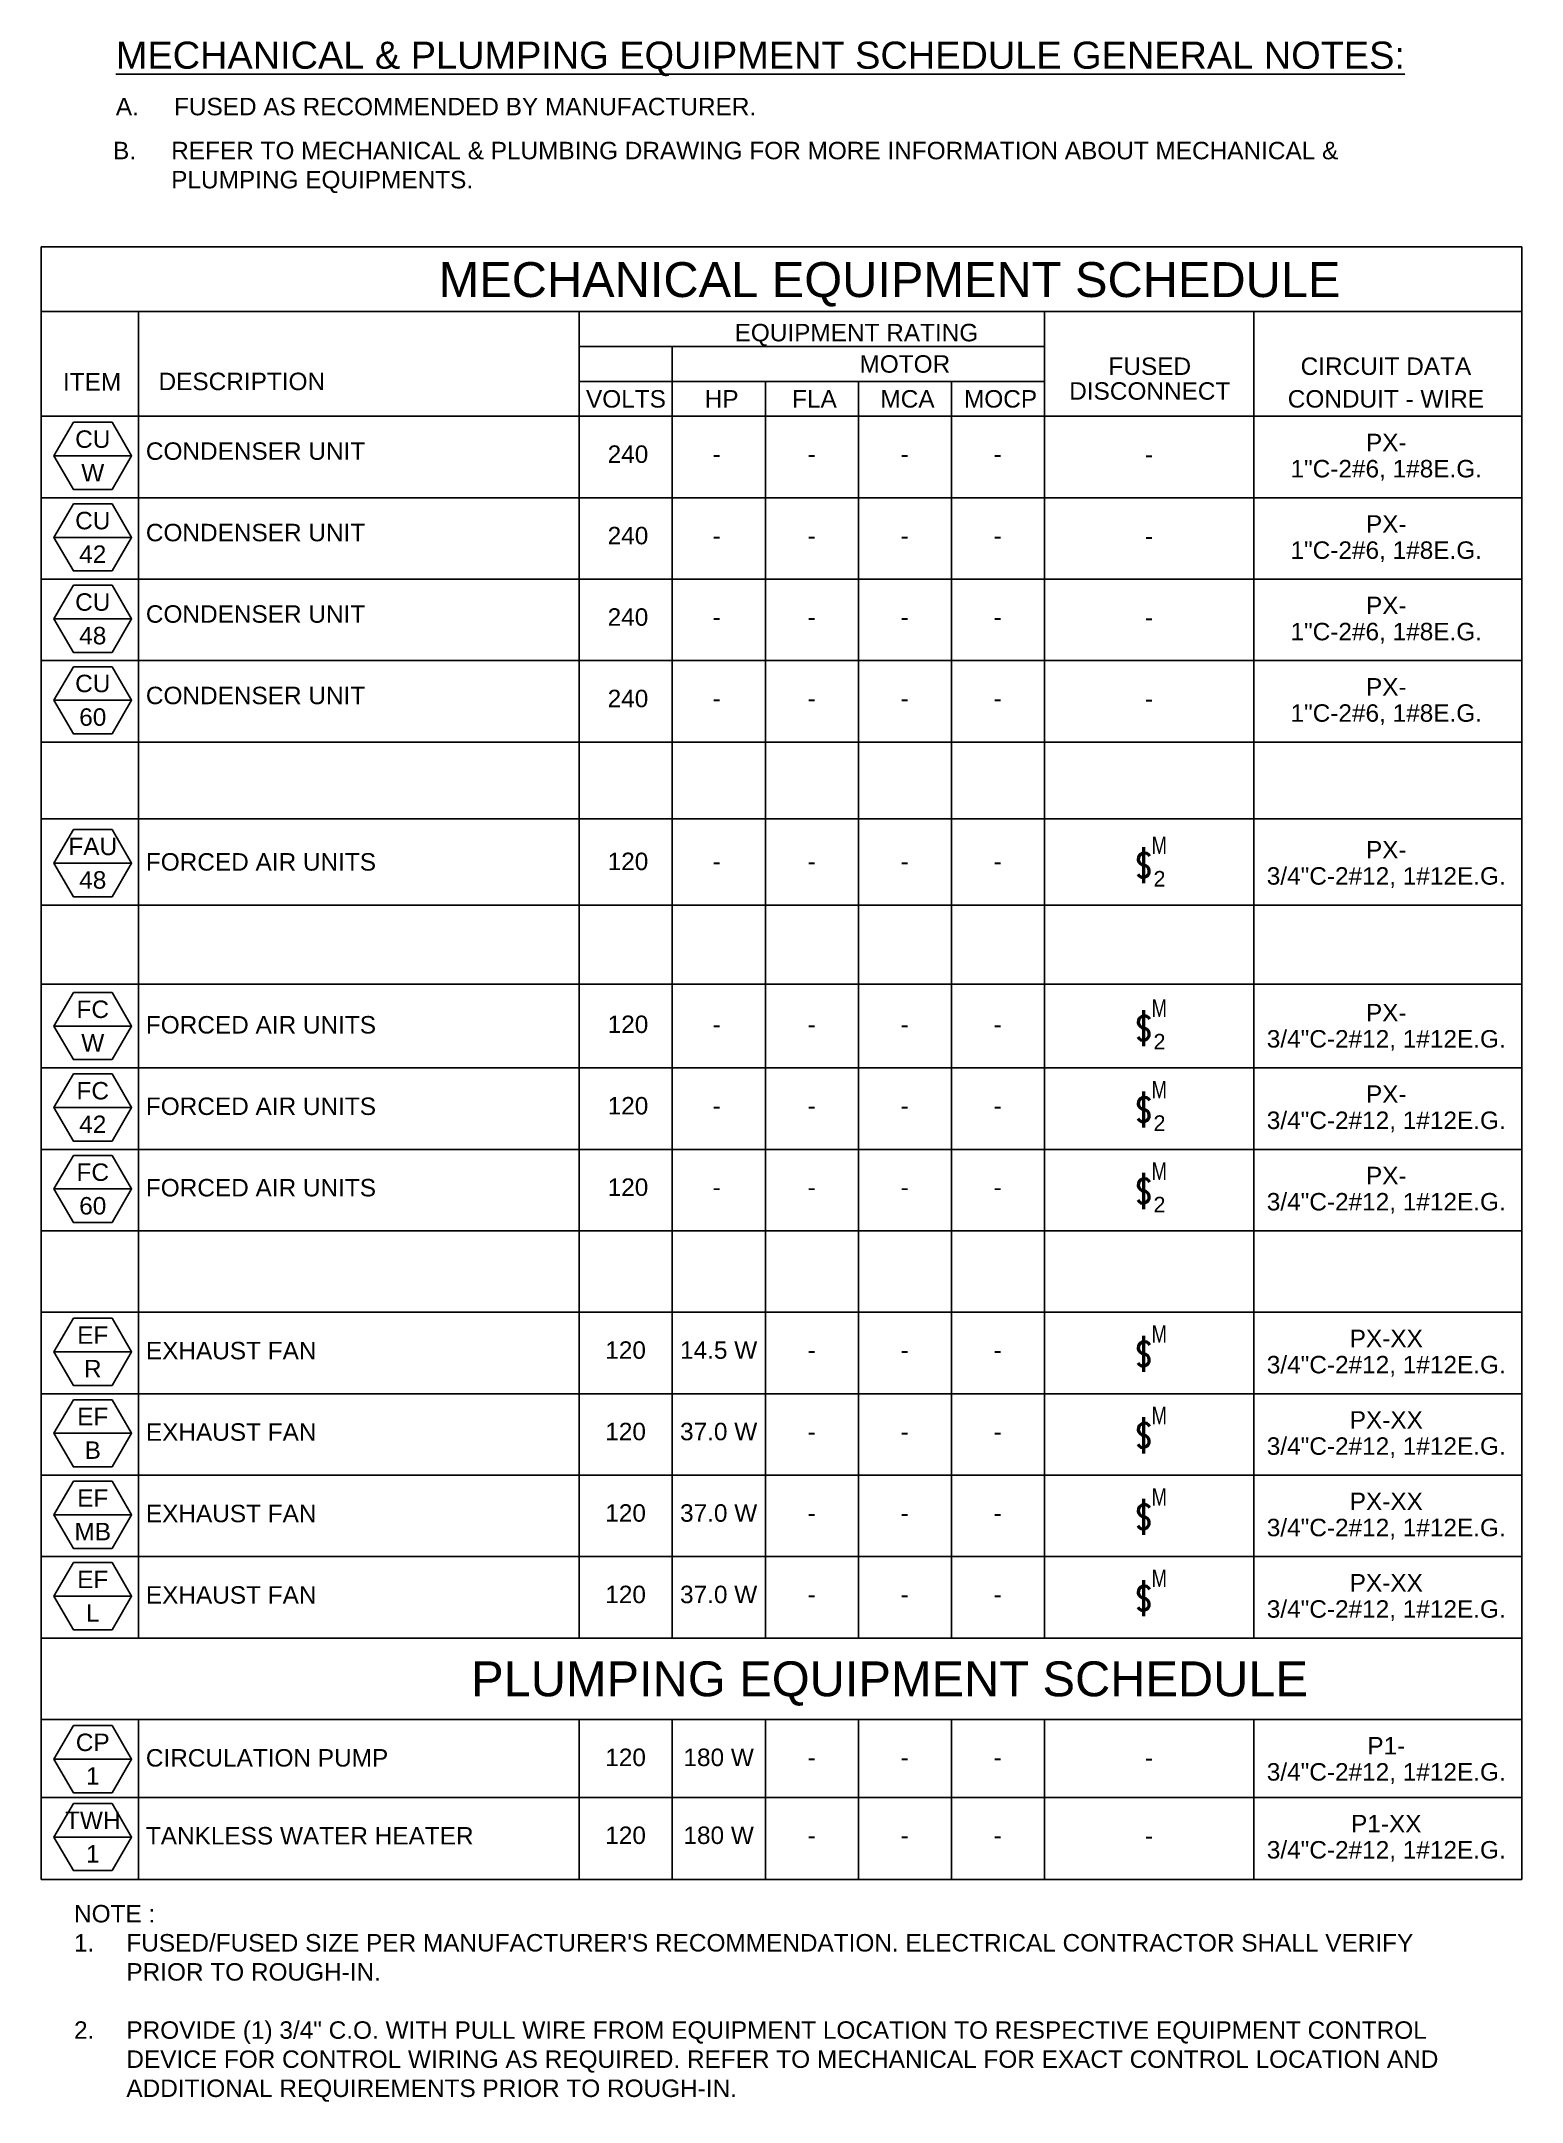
# Model space of a CAD drawing. Header units: inches. Extents: x 2456 to 9935, y -1030 to 123.
# Drawn here: x 9553 to 9935, y -409 to 123 of the extents above; entities that cross this region are included whole.
import ezdxf
from ezdxf.enums import TextEntityAlignment as Align

# ---------------------------------------------------------------- set-up
doc = ezdxf.new("R2010")
doc.units = ezdxf.units.IN
doc.header["$LTSCALE"] = 24
doc.header["$MEASUREMENT"] = 0
for name, color, linetype in [('0E-POWR-TEXT', 2, 'Continuous'), ('E-SYM', 6, 'Continuous'), ('E-TEXT', 2, 'Continuous')]:
    doc.layers.add(name, color=color, linetype=linetype)
doc.layers.add('E-SWITCH', color=6, linetype='Continuous', lineweight=50)
doc.styles.add('0E-1R', font='arial.ttf')
doc.styles.add('0E-2R', font='arial.ttf')
doc.styles.add('0E-3R', font='arial.ttf')
doc.styles.add('ARC-TEXT', font='arial.ttf', dxfattribs={"width": 0.86, "height": 4.5})
doc.styles.add('Arial', font='arial.ttf', dxfattribs={"width": 0.75})
doc.styles.add('ArialMT', font='arial.ttf')

msp = doc.modelspace()

# ---------------------------------------------------------------- texts
at = {"layer": '0E-POWR-TEXT', "style": '0E-1R'}
for s, p in [('PX-', (9900.3, 16.82)), ('240', (9704.71, 13.82)), ('-', (9727.62, 13.82)), ('-', (9752.1, 13.82)), ('-', (9776.1, 13.82)), ('-', (9800.1, 13.82)), ('-', (9839.1, 13.74)), ('1"C-2#6, 1#8E.G.', (9900.3, 10.07)), ('PX-', (9900.3, -4.18)), ('240', (9704.71, -7.18)), ('-', (9727.62, -7.18)), ('-', (9752.1, -7.18)), ('-', (9776.1, -7.18)), ('-', (9800.1, -7.18)), ('-', (9839.1, -7.26)), ('1"C-2#6, 1#8E.G.', (9900.3, -10.93)), ('PX-', (9900.3, -25.18)), ('240', (9704.71, -28.18)), ('-', (9727.62, -28.18)), ('-', (9752.1, -28.18)), ('-', (9776.1, -28.18)), ('-', (9800.1, -28.18)), ('-', (9839.1, -28.26)), ('1"C-2#6, 1#8E.G.', (9900.3, -31.93)), ('PX-', (9900.3, -46.18)), ('240', (9704.71, -49.18)), ('-', (9727.62, -49.18)), ('-', (9752.1, -49.18)), ('-', (9776.1, -49.18)), ('-', (9800.1, -49.18)), ('-', (9839.1, -49.26)), ('1"C-2#6, 1#8E.G.', (9900.3, -52.93)), ('PX-', (9900.3, -88.18)), ('120', (9704.71, -91.18)), ('-', (9727.62, -91.18)), ('-', (9752.1, -91.18)), ('-', (9776.1, -91.18)), ('-', (9800.1, -91.18)), ('3/4"C-2#12, 1#12E.G.', (9900.3, -94.93)), ('PX-', (9900.3, -130.18)), ('120', (9704.71, -133.18)), ('-', (9727.62, -133.18)), ('-', (9752.1, -133.18)), ('-', (9776.1, -133.18)), ('-', (9800.1, -133.18)), ('3/4"C-2#12, 1#12E.G.', (9900.3, -136.93)), ('PX-', (9900.3, -151.18)), ('120', (9704.71, -154.18)), ('-', (9727.62, -154.18)), ('-', (9752.1, -154.18)), ('-', (9776.1, -154.18)), ('-', (9800.1, -154.18)), ('3/4"C-2#12, 1#12E.G.', (9900.3, -157.93)), ('PX-', (9900.3, -172.18)), ('120', (9704.71, -175.18)), ('-', (9727.62, -175.18)), ('-', (9752.1, -175.18)), ('-', (9776.1, -175.18)), ('-', (9800.1, -175.18)), ('3/4"C-2#12, 1#12E.G.', (9900.3, -178.93))]:
    msp.add_text(s, height=4.5, dxfattribs=at).set_placement(p, align=Align.CENTER)
for s, p in [('CONDENSER UNIT', (9580.36, 14.6)), ('CONDENSER UNIT', (9580.36, -6.4)), ('CONDENSER UNIT', (9580.36, -27.4)), ('CONDENSER UNIT', (9580.36, -48.4)), ('FORCED AIR UNITS', (9580.36, -91.31)), ('FORCED AIR UNITS', (9580.36, -133.31)), ('FORCED AIR UNITS', (9580.36, -154.31)), ('FORCED AIR UNITS', (9580.36, -175.31))]:
    msp.add_text(s, height=4.5, dxfattribs=at).set_placement(p)
at = {"layer": 'E-TEXT'}
for s, height, style, p in [('%%UMECHANICAL & PLUMPING EQUIPMENT SCHEDULE GENERAL NOTES:', 7, '0E-2R', (9572.61, 115.43)), ('A.', 4.5, '0E-1R', (9572.61, 103.43)), ('B.', 4.5, '0E-1R', (9571.89, 92.09)), ('EXHAUST FAN', 4.5, '0E-1R', (9580.36, -217.31)), ('EXHAUST FAN', 4.5, '0E-1R', (9580.36, -238.31)), ('EXHAUST FAN', 4.5, '0E-1R', (9580.36, -259.31)), ('EXHAUST FAN', 4.5, '0E-1R', (9580.36, -280.31)), ('CIRCULATION PUMP ', 4.5, '0E-1R', (9580.36, -322.31)), ('TANKLESS WATER HEATER ', 4.5, '0E-1R', (9580.36, -342.4))]:
    msp.add_text(s, height=height, dxfattribs=dict(at, style=style)).set_placement(p)
for s, height, style, p in [('MECHANICAL EQUIPMENT SCHEDULE', 9, '0E-3R', (9772.18, 56.57)), ('ITEM', 4.5, '0E-1R', (9566.48, 32.46)), ('PX-XX', 4.5, '0E-1R', (9900.3, -214.18)), ('120', 4.5, '0E-1R', (9704.1, -217.18)), ('14.5 W', 4.5, '0E-1R', (9728.1, -217.18)), ('-', 4.5, '0E-1R', (9752.1, -217.18)), ('-', 4.5, '0E-1R', (9752.1, -217.18)), ('-', 4.5, '0E-1R', (9776.1, -217.18)), ('-', 4.5, '0E-1R', (9776.1, -217.18)), ('-', 4.5, '0E-1R', (9800.1, -217.18)), ('3/4"C-2#12, 1#12E.G.', 4.5, '0E-1R', (9900.3, -220.93)), ('120', 4.5, '0E-1R', (9704.1, -238.18)), ('37.0 W', 4.5, '0E-1R', (9728.1, -238.18)), ('PX-XX', 4.5, '0E-1R', (9900.3, -235.18)), ('-', 4.5, '0E-1R', (9752.1, -238.18)), ('-', 4.5, '0E-1R', (9752.1, -238.18)), ('-', 4.5, '0E-1R', (9776.1, -238.18)), ('-', 4.5, '0E-1R', (9776.1, -238.18)), ('-', 4.5, '0E-1R', (9800.1, -238.18)), ('3/4"C-2#12, 1#12E.G.', 4.5, '0E-1R', (9900.3, -241.93)), ('120', 4.5, '0E-1R', (9704.1, -259.18)), ('37.0 W', 4.5, '0E-1R', (9728.1, -259.18)), ('PX-XX', 4.5, '0E-1R', (9900.3, -256.18)), ('-', 4.5, '0E-1R', (9752.1, -259.18)), ('-', 4.5, '0E-1R', (9752.1, -259.18)), ('-', 4.5, '0E-1R', (9776.1, -259.18)), ('-', 4.5, '0E-1R', (9776.1, -259.18)), ('-', 4.5, '0E-1R', (9800.1, -259.18)), ('3/4"C-2#12, 1#12E.G.', 4.5, '0E-1R', (9900.3, -262.93)), ('120', 4.5, '0E-1R', (9704.1, -280.18)), ('37.0 W', 4.5, '0E-1R', (9728.1, -280.18)), ('PX-XX', 4.5, '0E-1R', (9900.3, -277.18)), ('-', 4.5, '0E-1R', (9752.1, -280.18)), ('-', 4.5, '0E-1R', (9752.1, -280.18)), ('-', 4.5, '0E-1R', (9776.1, -280.18)), ('-', 4.5, '0E-1R', (9776.1, -280.18)), ('-', 4.5, '0E-1R', (9800.1, -280.18)), ('3/4"C-2#12, 1#12E.G.', 4.5, '0E-1R', (9900.3, -283.93)), ('PLUMPING EQUIPMENT SCHEDULE', 9, '0E-3R', (9772.18, -304.19)), ('120', 4.5, '0E-1R', (9704.1, -322.18)), ('180 W', 4.5, '0E-1R', (9728.1, -322.18)), ('P1-', 4.5, '0E-1R', (9900.3, -319.18)), ('-', 4.5, '0E-1R', (9752.1, -322.18)), ('-', 4.5, '0E-1R', (9776.1, -322.18)), ('-', 4.5, '0E-1R', (9800.1, -322.18)), ('-', 4.5, '0E-1R', (9839.1, -322.26)), ('3/4"C-2#12, 1#12E.G.', 4.5, '0E-1R', (9900.3, -325.93)), ('120', 4.5, '0E-1R', (9704.1, -342.27)), ('180 W', 4.5, '0E-1R', (9728.1, -342.27)), ('P1-XX', 4.5, '0E-1R', (9900.3, -339.27)), ('-', 4.5, '0E-1R', (9752.1, -342.27)), ('-', 4.5, '0E-1R', (9776.1, -342.27)), ('-', 4.5, '0E-1R', (9800.1, -342.27)), ('-', 4.5, '0E-1R', (9839.1, -342.35)), ('3/4"C-2#12, 1#12E.G.', 4.5, '0E-1R', (9900.3, -346.02))]:
    msp.add_text(s, height=height, dxfattribs=dict(at, style=style)).set_placement(p, align=Align.CENTER)
at = {"layer": 'E-TEXT', "style": '0E-1R'}
for s, p in [('EQUIPMENT RATING', (9763.64, 46.82)), ('MOTOR', (9776.13, 39.32)), ('FUSED', (9839.3, 38.74)), ('CIRCUIT DATA', (9900.21, 38.74)), ('DESCRIPTION', (9605.11, 34.82)), ('VOLTS', (9704.19, 30.32)), ('HP', (9728.87, 30.32)), ('FLA', (9752.81, 30.32)), ('MCA', (9776.81, 30.32)), ('MOCP', (9800.81, 30.32)), ('DISCONNECT', (9839.3, 32.35)), ('CONDUIT - WIRE', (9900.21, 30.32))]:
    msp.add_text(s, height=4.5, dxfattribs=at).set_placement(p, align=Align.MIDDLE)
at = {"layer": 'E-TEXT', "char_height": 4.5, "attachment_point": 1, "style": '0E-1R'}
for s, insert, width in [('FUSED AS RECOMMENDED BY MANUFACTURER.', (9587.61, 107.93), 307.5), ('REFER TO MECHANICAL & PLUMBING DRAWING FOR MORE INFORMATION ABOUT MECHANICAL & PLUMPING EQUIPMENTS.', (9586.89, 96.59), 307.5), ('NOTE :\\P\\pi-13.5,l13.5,t13.5;1.^IFUSED/FUSED SIZE PER MANUFACTURER\'S RECOMMENDATION. ELECTRICAL CONTRACTOR SHALL VERIFY PRIOR TO ROUGH-IN.\\P\\pi0,l0,tz;\\P\\pi-13.5,l13.5,t13.5;2.^IPROVIDE (1) 3/4" C.O. WITH PULL WIRE FROM EQUIPMENT LOCATION TO RESPECTIVE EQUIPMENT CONTROL DEVICE FOR CONTROL WIRING AS REQUIRED. REFER TO MECHANICAL FOR EXACT CONTROL LOCATION AND ADDITIONAL REQUIREMENTS PRIOR TO ROUGH-IN.', (9561.83, -357.99), 352.7445)]:
    msp.add_mtext(s, dxfattribs=dict(at, insert=insert, width=width))

# ---------------------------------------------------------------- blocks, each defined once
blk = doc.blocks.new('GE_EQM_TAG')
blk.add_line((-10, 0), (10, 0))
blk.add_lwpolyline([(-5, 8.66), (-10, 0), (-5, -8.66), (5, -8.66), (10, 0), (5, 8.66)], close=True)
at = {"style": 'ARC-TEXT', "width": 1.00018}
for tag, p in [('EQM', (0, 4.33)), ('LABEL', (0, -4.33))]:
    blk.add_attdef(tag, text='', height=4.5, dxfattribs=at).set_placement(p, align=Align.MIDDLE_CENTER)
blk = doc.blocks.new('S-1_Gang(S)')
at = {"layer": 'E-SWITCH', "linetype": 'ByBlock'}
blk.add_line((0, 0), (0, 9.3), dxfattribs=at)
for centre, start, end in [((0.14, 6.22), 27.1442, 264.7317), ((-0.14, 3.08), 207.1442, 84.7317)]:
    blk.add_arc(centre, 1.57, start, end, dxfattribs=at)
at = {"layer": 'E-TEXT', "style": 'ArialMT'}
blk.add_attdef('SWITCH_LEG(A)', text='', height=4.5, dxfattribs=at).set_placement((5.11, 4.65), align=Align.MIDDLE_CENTER)
blk.add_attdef('NUM', text='', height=3, dxfattribs=at).set_placement((2.5, 8.25), align=Align.MIDDLE_LEFT)

# ---------------------------------------------------------------- linework, layer by layer
at = {"layer": 'E-TEXT'}
for p, q in [((9553.36, 69.55), (9935.26, 69.55)), ((9553.36, -351.42), (9553.36, 69.55)), ((9935.26, 69.55), (9935.26, -351.42)), ((9553.36, 52.82), (9935.26, 52.82))]:
    msp.add_line(p, q, dxfattribs=at)
at = {"layer": 'E-TEXT', "color": 5}
for p, q in [((9578.45, -289.18), (9578.45, 52.82)), ((9692.14, -289.18), (9692.14, 52.82)), ((9812.14, -289.18), (9812.14, 52.82)), ((9866.14, -289.18), (9866.14, 52.82)), ((9692.14, 43.82), (9812.14, 43.82)), ((9716.14, -289.18), (9716.14, 43.82)), ((9692.14, 34.82), (9812.14, 34.82)), ((9740.14, -289.18), (9740.14, 34.82)), ((9764.14, -289.18), (9764.14, 34.82)), ((9764.14, -289.18), (9764.14, 34.82)), ((9764.14, -289.18), (9764.14, 34.82)), ((9788.14, -289.18), (9788.14, 34.82)), ((9553.36, 25.82), (9935.26, 25.82)), ((9553.36, 4.82), (9935.26, 4.82)), ((9553.36, 4.82), (9935.26, 4.82)), ((9553.36, 4.82), (9935.26, 4.82)), ((9553.36, 4.82), (9935.26, 4.82)), ((9553.36, -16.18), (9935.26, -16.18)), ((9553.36, -37.18), (9935.26, -37.18)), ((9553.36, -58.18), (9935.26, -58.18)), ((9553.36, -77.94), (9935.26, -77.94)), ((9553.36, -100.18), (9935.26, -100.18)), ((9553.36, -120.55), (9935.26, -120.55)), ((9553.36, -142.18), (9935.26, -142.18)), ((9553.36, -142.18), (9935.26, -142.18)), ((9553.36, -142.18), (9935.26, -142.18)), ((9553.36, -163.18), (9935.26, -163.18)), ((9553.36, -163.18), (9935.26, -163.18)), ((9553.36, -163.18), (9935.26, -163.18)), ((9553.36, -184.18), (9935.26, -184.18)), ((9553.36, -205.18), (9935.26, -205.18)), ((9553.36, -205.18), (9935.26, -205.18)), ((9553.36, -226.18), (9935.26, -226.18)), ((9553.36, -226.18), (9935.26, -226.18)), ((9553.36, -226.18), (9935.26, -226.18)), ((9553.36, -226.18), (9935.26, -226.18)), ((9553.36, -247.18), (9935.26, -247.18)), ((9553.36, -247.18), (9935.26, -247.18)), ((9553.36, -247.18), (9935.26, -247.18)), ((9553.36, -247.18), (9935.26, -247.18)), ((9553.36, -247.18), (9935.26, -247.18)), ((9553.36, -247.18), (9935.26, -247.18)), ((9553.36, -268.18), (9935.26, -268.18)), ((9553.36, -289.18), (9935.26, -289.18)), ((9553.36, -310.18), (9935.26, -310.18)), ((9578.45, -351.42), (9578.45, -310.18)), ((9692.14, -351.42), (9692.14, -310.18)), ((9716.14, -351.42), (9716.14, -310.18)), ((9740.14, -351.42), (9740.14, -310.18)), ((9764.14, -351.42), (9764.14, -310.18)), ((9764.14, -351.42), (9764.14, -310.18)), ((9764.14, -351.42), (9764.14, -310.18)), ((9788.14, -351.42), (9788.14, -310.18)), ((9812.14, -351.42), (9812.14, -310.18)), ((9866.14, -351.42), (9866.14, -310.18)), ((9553.36, -330.27), (9935.26, -330.27)), ((9553.36, -351.42), (9935.26, -351.42)), ((9553.36, -351.42), (9935.26, -351.42))]:
    msp.add_line(p, q, dxfattribs=at)

# ---------------------------------------------------------------- block references
at = {"layer": 'E-TEXT'}
for p, values in [((9566.66, 15.61), {'LABEL': 'W', 'EQM': 'CU'}), ((9566.66, -5.39), {'LABEL': '42', 'EQM': 'CU'}), ((9566.66, -26.39), {'LABEL': '48', 'EQM': 'CU'}), ((9566.66, -47.39), {'LABEL': '60', 'EQM': 'CU'}), ((9566.66, -89.39), {'LABEL': '48', 'EQM': 'FAU'}), ((9566.66, -131.39), {'LABEL': 'W', 'EQM': 'FC'}), ((9566.66, -152.39), {'LABEL': '42', 'EQM': 'FC'}), ((9566.66, -173.39), {'LABEL': '60', 'EQM': 'FC'}), ((9566.66, -215.39), {'LABEL': 'R', 'EQM': 'EF'}), ((9566.66, -236.39), {'LABEL': 'B', 'EQM': 'EF'}), ((9566.66, -257.39), {'LABEL': 'MB', 'EQM': 'EF'}), ((9566.66, -278.39), {'LABEL': 'L', 'EQM': 'EF'}), ((9566.66, -320.39), {'LABEL': '1', 'EQM': 'CP'}), ((9566.66, -340.48), {'LABEL': '1', 'EQM': 'TWH'})]:
    msp.add_blockref('GE_EQM_TAG', p, dxfattribs=at).add_auto_attribs(values)
ref = msp.add_blockref('S-1_Gang(S)', (9837.75, -94.56), dxfattribs=at)
ref.add_attrib('SWITCH_LEG(A)', 'M', dxfattribs={"layer": 'E-SYM', "color": 2, "height": 4.5, "style": 'Arial', "width": 0.75}).set_placement((9841.75, -84.79), align=Align.MIDDLE_CENTER)
ref.add_attrib('NUM', '2', dxfattribs={"layer": 'E-SYM', "color": 2, "height": 4, "style": 'Arial'}).set_placement((9840.25, -93.41), align=Align.MIDDLE_LEFT)
ref = msp.add_blockref('S-1_Gang(S)', (9837.75, -136.56), dxfattribs=at)
ref.add_attrib('SWITCH_LEG(A)', 'M', dxfattribs={"layer": 'E-SYM', "color": 2, "height": 4.5, "style": 'Arial', "width": 0.75}).set_placement((9841.75, -126.79), align=Align.MIDDLE_CENTER)
ref.add_attrib('NUM', '2', dxfattribs={"layer": 'E-SYM', "color": 2, "height": 4, "style": 'Arial'}).set_placement((9840.25, -135.41), align=Align.MIDDLE_LEFT)
ref = msp.add_blockref('S-1_Gang(S)', (9837.75, -157.56), dxfattribs=at)
ref.add_attrib('SWITCH_LEG(A)', 'M', dxfattribs={"layer": 'E-SYM', "color": 2, "height": 4.5, "style": 'Arial', "width": 0.75}).set_placement((9841.75, -147.79), align=Align.MIDDLE_CENTER)
ref.add_attrib('NUM', '2', dxfattribs={"layer": 'E-SYM', "color": 2, "height": 4, "style": 'Arial'}).set_placement((9840.25, -156.41), align=Align.MIDDLE_LEFT)
ref = msp.add_blockref('S-1_Gang(S)', (9837.75, -178.56), dxfattribs=at)
ref.add_attrib('SWITCH_LEG(A)', 'M', dxfattribs={"layer": 'E-SYM', "color": 2, "height": 4.5, "style": 'Arial', "width": 0.75}).set_placement((9841.75, -168.79), align=Align.MIDDLE_CENTER)
ref.add_attrib('NUM', '2', dxfattribs={"layer": 'E-SYM', "color": 2, "height": 4, "style": 'Arial'}).set_placement((9840.25, -177.41), align=Align.MIDDLE_LEFT)
ref = msp.add_blockref('S-1_Gang(S)', (9837.75, -220.56), dxfattribs=at)
ref.add_attrib('SWITCH_LEG(A)', 'M', dxfattribs={"layer": 'E-SYM', "color": 2, "height": 4.5, "style": 'Arial', "width": 0.75}).set_placement((9841.75, -210.79), align=Align.MIDDLE_CENTER)
ref = msp.add_blockref('S-1_Gang(S)', (9837.75, -241.56), dxfattribs=at)
ref.add_attrib('SWITCH_LEG(A)', 'M', dxfattribs={"layer": 'E-SYM', "color": 2, "height": 4.5, "style": 'Arial', "width": 0.75}).set_placement((9841.75, -231.79), align=Align.MIDDLE_CENTER)
ref = msp.add_blockref('S-1_Gang(S)', (9837.75, -262.56), dxfattribs=at)
ref.add_attrib('SWITCH_LEG(A)', 'M', dxfattribs={"layer": 'E-SYM', "color": 2, "height": 4.5, "style": 'Arial', "width": 0.75}).set_placement((9841.75, -252.79), align=Align.MIDDLE_CENTER)
ref = msp.add_blockref('S-1_Gang(S)', (9837.75, -283.56), dxfattribs=at)
ref.add_attrib('SWITCH_LEG(A)', 'M', dxfattribs={"layer": 'E-SYM', "color": 2, "height": 4.5, "style": 'Arial', "width": 0.75}).set_placement((9841.75, -273.79), align=Align.MIDDLE_CENTER)
ref = msp.add_blockref('S-1_Gang(S)', (9837.75, -283.56), dxfattribs=at)
ref.add_attrib('SWITCH_LEG(A)', 'M', dxfattribs={"layer": 'E-SYM', "color": 2, "height": 4.5, "style": 'Arial', "width": 0.75}).set_placement((9841.75, -273.79), align=Align.MIDDLE_CENTER)

msp.set_redraw_order([(e.dxf.handle, doc.entitydb.next_handle()) for e in msp.query("TEXT MTEXT ATTDEF DIMENSION ARC_DIMENSION")])  # texts and dimensions are drawn at this point

doc.saveas('drawing.dxf')
